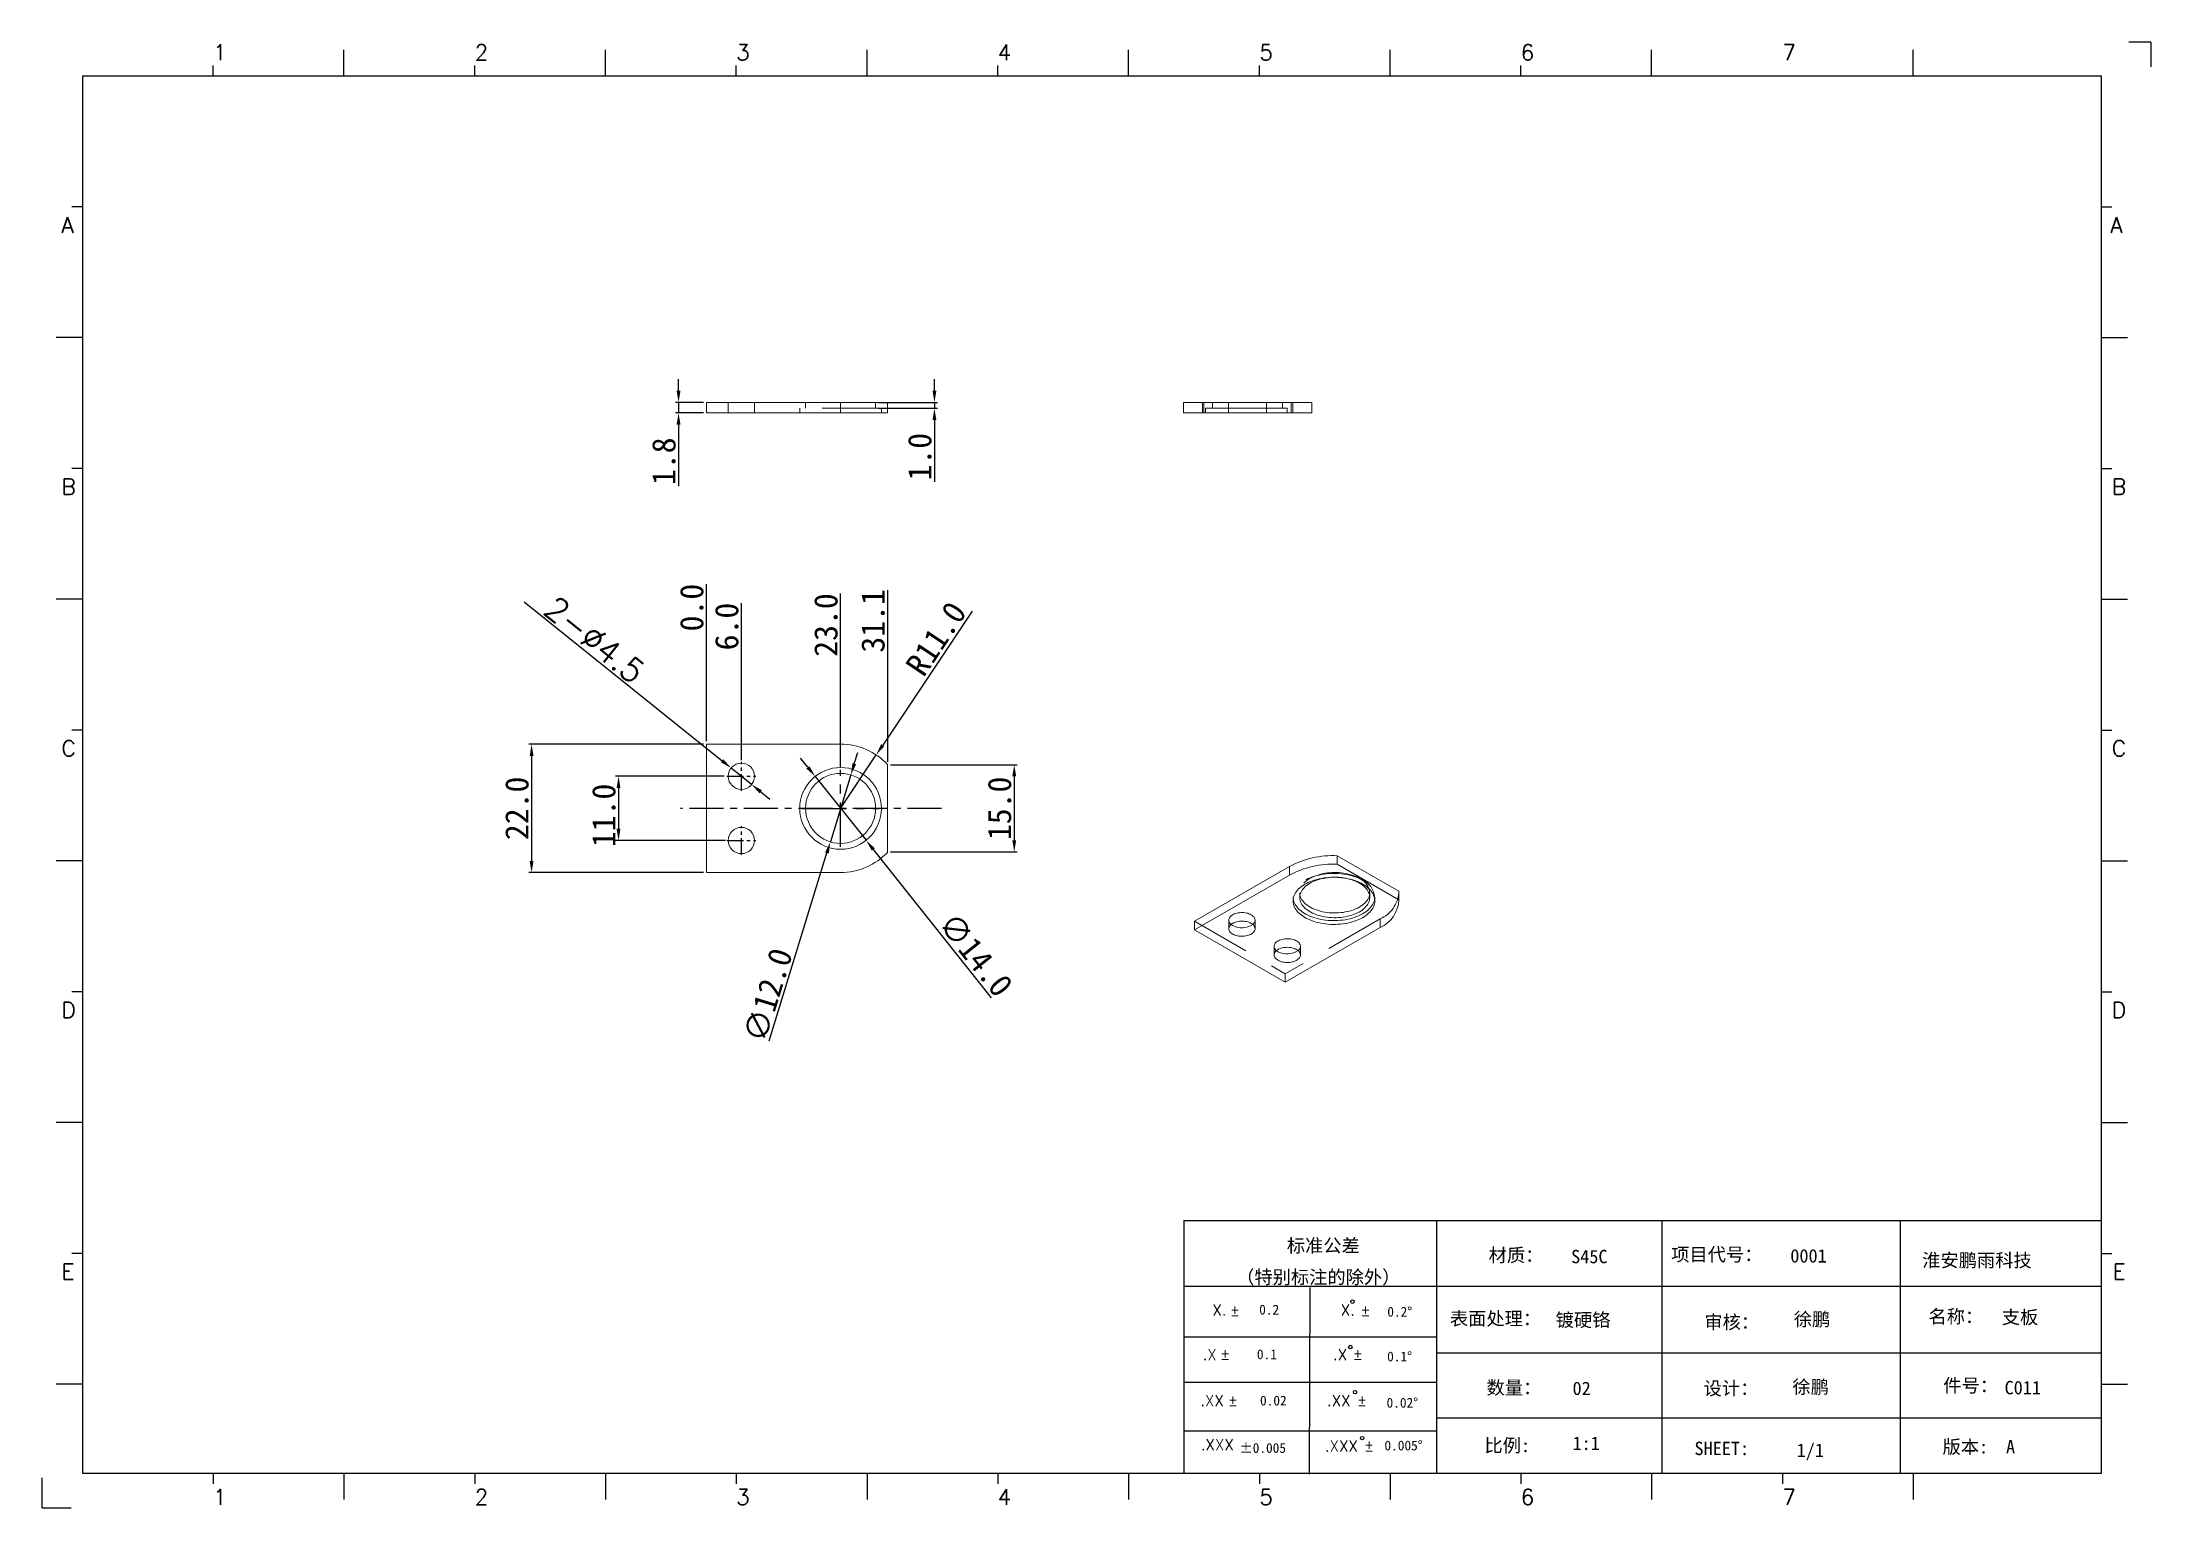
# Model space of a CAD drawing. Extents: x 83 to 30050, y -7164 to 695.
# Drawn here: x 9193 to 9554.4, y -1682.8 to -1431.7 of the extents above; entities that cross this region are included whole.
import ezdxf
from ezdxf.enums import TextEntityAlignment as Align

# ---------------------------------------------------------------- set-up
doc = ezdxf.new("R2010")
doc.units = 0
doc.header["$LTSCALE"] = 8
doc.header["$MEASUREMENT"] = 0
doc.header["$PDSIZE"] = 5
doc.linetypes.add('CENTER', pattern=[2, 1.25, -0.25, 0.25, -0.25])
doc.linetypes.add('HIDDEN', pattern=[1.905, 1.27, -0.635])
doc.layers.get('0').update_dxf_attribs({"linetype": 'CONTINUOUS'})
doc.layers.get('Defpoints').update_dxf_attribs({"linetype": 'CONTINUOUS'})
doc.layers.add('41', color=3, linetype='CONTINUOUS')
doc.layers.add('dim', color=82, linetype='CONTINUOUS', lineweight=9)
doc.styles.add('SIMPLEX', font='SIMPLEX')
doc.styles.get("Standard").update_dxf_attribs({"font": '', "height": 4})
doc.styles.get('Standard').set_extended_font_data('SimSun')
doc.dimstyles.new('ISO-25', dxfattribs={"dimtxt": 6, "dimasz": 2.5, "dimexe": 1.25, "dimexo": 0.625, "dimtad": 1, "dimdec": 1, "dimzin": 1, "dimdsep": 46, "dimtxsty": 'Standard', "dimcen": 2.5, "dimadec": 0, "dimazin": 0, "dimtm": 1e-09, "dimtfac": 1, "dimtdec": 1, "dimtmove": 0, "dimatfit": 3, "dimfxl": 1, "dimtolj": 1, "dimtzin": 0, "dimarcsym": 0})

msp = doc.modelspace()

# ---------------------------------------------------------------- blocks, each defined once
blk = doc.blocks.new('A$C0BB32EA6')
at = {"layer": '41'}
for p, q in [((90.21, 427.84), (90.21, 435.66)), ((168.4, 427.84), (168.4, 435.66)), ((168.4, 427.84), (168.4, 435.66)), ((168.4, 427.84), (168.4, 435.66)), ((246.58, 427.84), (246.58, 435.66)), ((246.58, 427.84), (246.58, 435.66)), ((324.77, 427.84), (324.77, 435.66)), ((402.96, 427.84), (402.96, 435.66)), ((481.15, 427.84), (481.15, 435.66)), ((559.34, 427.84), (559.34, 435.66)), ((51.11, 427.84), (51.11, 430.97)), ((129.3, 427.84), (129.3, 430.97)), ((129.3, 427.84), (129.3, 430.97)), ((129.3, 427.84), (129.3, 430.97)), ((207.49, 427.84), (207.49, 430.97)), ((207.49, 427.84), (207.49, 430.97)), ((285.68, 427.84), (285.68, 430.97)), ((363.87, 427.84), (363.87, 430.97)), ((442.06, 427.84), (442.06, 430.97)), ((615.63, 427.84), (12.02, 427.84)), ((12.02, 427.84), (12.02, 10.32)), ((615.63, 10.32), (615.63, 427.84)), ((12.02, 388.75), (8.89, 388.75)), ((615.63, 388.75), (618.76, 388.75)), ((12.02, 349.66), (4.2, 349.66)), ((615.63, 349.66), (623.45, 349.66)), ((12.02, 310.56), (8.89, 310.56)), ((615.63, 310.56), (618.76, 310.56)), ((12.02, 271.47), (4.2, 271.47)), ((615.63, 271.47), (623.45, 271.47)), ((12.02, 232.37), (8.89, 232.37)), ((615.63, 232.37), (618.76, 232.37)), ((12.02, 193.28), (4.2, 193.28)), ((615.63, 193.28), (623.45, 193.28)), ((12.02, 154.18), (8.89, 154.18)), ((615.63, 154.18), (618.76, 154.18)), ((12.02, 115.09), (4.2, 115.09)), ((615.63, 115.09), (623.45, 115.09)), ((341.34, 85.85), (615.63, 85.85)), ((341.34, 85.85), (341.34, 10.32)), ((416.87, 85.85), (416.87, 10.32)), ((484.16, 85.85), (484.16, 10.32)), ((555.4, 85.7), (555.4, 10.17)), ((12.02, 76), (8.89, 76)), ((615.63, 76), (618.76, 76)), ((615.63, 66.14), (341.34, 66.14)), ((378.86, 10.02), (379.1, 65.84)), ((341.34, 51.12), (416.87, 51.12)), ((615.63, 46.17), (416.87, 46.17)), ((12.02, 36.9), (4.2, 36.9)), ((341.34, 37.5), (401.12, 37.5)), ((341.34, 37.5), (416.87, 37.5)), ((615.63, 36.9), (623.45, 36.9)), ((615.63, 26.74), (416.87, 26.74)), ((341.34, 23.05), (401.87, 23.05)), ((341.34, 23.05), (401.87, 23.05)), ((341.34, 23.05), (401.87, 23.05)), ((341.34, 23.05), (401.87, 23.05)), ((341.34, 23.05), (401.87, 23.05)), ((341.34, 23.05), (416.87, 23.05)), ((12.02, 10.32), (615.63, 10.32)), ((51.11, 10.32), (51.11, 7.19)), ((90.21, 10.32), (90.21, 2.5)), ((129.3, 10.32), (129.3, 7.19)), ((168.4, 10.32), (168.4, 2.5)), ((207.49, 10.32), (207.49, 7.19)), ((246.58, 10.32), (246.58, 2.5)), ((285.68, 10.32), (285.68, 7.19)), ((324.77, 10.32), (324.77, 2.5)), ((326.34, 10.32), (401.87, 10.32)), ((363.87, 10.32), (363.87, 7.19)), ((402.96, 10.32), (402.96, 2.5)), ((442.06, 10.32), (442.06, 7.19)), ((481.15, 10.32), (481.15, 2.5)), ((520.24, 10.32), (520.24, 7.19)), ((559.34, 10.32), (559.34, 2.5))]:
    blk.add_line(p, q, dxfattribs=at)
at = {"layer": '41', "linetype": 'Continuous'}
for p, q in [((630.37, 437.94), (623.79, 437.94)), ((630.37, 437.94), (630.37, 430.59)), ((0, 0), (0, 8.98)), ((0, 0), (8.64, 0))]:
    blk.add_line(p, q, dxfattribs=at)
at = {"layer": '41'}
for centre in [(391.73, 61.61), (391.07, 48.04), (392.49, 34.54), (394.6, 20.83)]:
    blk.add_circle(centre, 0.516, dxfattribs=at)
at = {"layer": '41', "style": 'SIMPLEX'}
for s, height, p in [('1', 4.69, (51.11, 432.54)), ('2', 4.69, (129.3, 432.54)), ('3', 4.69, (207.49, 432.54)), ('4', 4.69, (285.68, 432.54)), ('5', 4.69, (363.87, 432.54)), ('6', 4.69, (442.06, 432.54)), ('7', 4.69, (520.24, 432.54)), ('A', 4.75, (5.76, 380.93)), ('A', 4.75, (618.27, 380.93)), ('B', 4.75, (5.76, 302.74)), ('B', 4.75, (618.72, 302.74)), ('C', 4.75, (5.76, 224.55)), ('C', 4.75, (618.72, 224.55)), ('D', 4.75, (5.76, 146.37)), ('D', 4.75, (618.72, 146.37)), ('E', 4.75, (5.76, 68.18)), ('E', 4.75, (618.95, 68.18)), ('X.', 3.284, (349.84, 57.49)), ('%%p', 3.284, (355.04, 57.36)), ('X.', 3.284, (388.21, 57.49)), ('%%p', 3.284, (394.07, 57.36)), ('.X', 3.284, (346.89, 44.16)), ('%%p', 3.284, (352.09, 44.33)), ('.X', 3.284, (385.9, 44.16)), ('%%p', 3.284, (391.76, 44.33)), ('.XX', 3.284, (346.2, 30.42)), ('%%p', 3.284, (354.44, 30.46)), ('.XX', 3.284, (384.11, 30.42)), ('%%p', 3.284, (393.01, 30.46)), ('.XXX', 3.284, (383.48, 16.83)), ('%%p', 3.284, (395.11, 16.95)), ('1', 4.69, (51.11, 0.87)), ('2', 4.69, (129.3, 0.87)), ('3', 4.69, (207.49, 0.87)), ('4', 4.69, (285.68, 0.87)), ('5', 4.69, (363.87, 0.87)), ('6', 4.69, (442.06, 0.87)), ('7', 4.69, (520.24, 0.87))]:
    blk.add_text(s, height=height, dxfattribs=at).set_placement(p)
at = {"layer": '41', "linetype": 'Continuous'}
for s, p in [('标准公差', (372.08, 76.36)), ('材质：', (432.42, 73.5)), ('项目代号：', (486.99, 73.71)), ('淮安鹏雨科技', (562.04, 71.96)), ('（特别标注的除外）', (356.94, 66.94)), ('表面处理：', (420.83, 54.55)), ('审核：', (496.9, 53.5)), ('名称：', (563.9, 55.18)), ('数量：', (431.79, 33.91)), ('设计：', (496.69, 33.7)), ('件号：', (568.32, 34.55)), ('比例:', (431.16, 16.65)), ('SHEET:', (493.95, 15.75)), ('1/1', (524.5, 15.18)), ('版本:', (568.11, 16.23))]:
    blk.add_text(s, height=4, dxfattribs=at).set_placement(p)
at = {"layer": '41'}
for s, p in [('0.2', (363.82, 57.75)), ('0.2%%D', (402.12, 57.11)), ('0.1', (363.14, 44.41)), ('0.1%%D', (402.07, 43.76)), ('0.02', (364.07, 30.58)), ('0.02%%D', (401.9, 29.93)), ('0.005%%D', (401.27, 17.16))]:
    blk.add_text(s, height=2.929, dxfattribs=at).set_placement(p)
at = {"layer": '41', "style": 'SIMPLEX'}
blk.add_text('.XXX', height=3.284, dxfattribs=at).set_placement((351.31, 18.87), align=Align.MIDDLE_CENTER)
at = {"layer": '41'}
blk.add_text('%%P0.005', height=2.929, dxfattribs=at).set_placement((364.87, 17.89), align=Align.MIDDLE_CENTER)
at = {"layer": '41', "linetype": 'Continuous'}
for tag, p in [('材质', (457.07, 73.08)), ('代号', (522.6, 73.29)), ('表面处理', (452.44, 54.13)), ('审核', (523.65, 54.34)), ('名称', (585.81, 54.97)), ('数量', (457.5, 33.7)), ('设计', (523.23, 34.13)), ('件号', (586.65, 33.91)), ('比例', (457.5, 17.28)), ('版本', (587.08, 16.23))]:
    blk.add_attdef(tag, p, '', height=4, dxfattribs=at)
blk = doc.blocks.new('*D411')
at = {"layer": 'Defpoints', "color": 0}
for p in [(9310.37, -1557.49), (9291.79, -1568.49), (9310.6, -1568.49)]:
    blk.add_point(p, dxfattribs=at)
at = {"layer": 'dim', "color": 0, "lineweight": -2}
for p, q in [((9309.88, -1557.49), (9291.29, -1557.49)), ((9291.79, -1559.49), (9291.79, -1566.49)), ((9310.1, -1568.49), (9291.29, -1568.49))]:
    blk.add_line(p, q, dxfattribs=at)
at = {"layer": 'dim', "color": 0}
for points in [[(9291.46, -1559.49), (9292.12, -1559.49), (9291.79, -1557.49)], [(9291.46, -1566.49), (9292.12, -1566.49), (9291.79, -1568.49)]]:
    blk.add_solid(points, dxfattribs=at)
at = {"layer": 'dim', "color": 0, "insert": (9289.29, -1564.2), "char_height": 4, "attachment_point": 5, "rotation": 90}
blk.add_mtext('\\A1;11.0', dxfattribs=at)
blk = doc.blocks.new('*D412')
at = {"layer": 'Defpoints', "color": 0}
for p in [(9306.85, -1551.99), (9276.89, -1573.99), (9306.85, -1573.99)]:
    blk.add_point(p, dxfattribs=at)
at = {"layer": 'dim', "color": 0, "lineweight": -2}
for p, q in [((9306.35, -1551.99), (9276.39, -1551.99)), ((9276.89, -1553.99), (9276.89, -1571.99)), ((9306.35, -1573.99), (9276.39, -1573.99))]:
    blk.add_line(p, q, dxfattribs=at)
at = {"layer": 'dim', "color": 0}
for points in [[(9276.56, -1553.99), (9277.22, -1553.99), (9276.89, -1551.99)], [(9276.56, -1571.99), (9277.22, -1571.99), (9276.89, -1573.99)]]:
    blk.add_solid(points, dxfattribs=at)
at = {"layer": 'dim', "color": 0, "insert": (9274.39, -1562.99), "char_height": 4, "attachment_point": 5, "rotation": 90}
blk.add_mtext('\\A1;22.0', dxfattribs=at)
blk = doc.blocks.new('*D413')
at = {"layer": 'Defpoints', "color": 0}
for p in [(9337.92, -1555.51), (9337.92, -1570.46), (9359.61, -1570.46)]:
    blk.add_point(p, dxfattribs=at)
at = {"layer": 'dim', "color": 0, "lineweight": -2}
for p, q in [((9338.42, -1555.51), (9360.11, -1555.51)), ((9359.61, -1557.51), (9359.61, -1568.46)), ((9338.42, -1570.46), (9360.11, -1570.46))]:
    blk.add_line(p, q, dxfattribs=at)
at = {"layer": 'dim', "color": 0}
for points in [[(9359.28, -1557.51), (9359.94, -1557.51), (9359.61, -1555.51)], [(9359.28, -1568.46), (9359.94, -1568.46), (9359.61, -1570.46)]]:
    blk.add_solid(points, dxfattribs=at)
at = {"layer": 'dim', "color": 0, "insert": (9357.11, -1562.99), "char_height": 4, "attachment_point": 5, "rotation": 90}
blk.add_mtext('\\A1;15.0', dxfattribs=at)
blk = doc.blocks.new('*D414')
at = {"layer": 'Defpoints', "color": 0}
for p in [(9306.85, -1533.08), (9306.85, -1551.99), (9306.85, -1551.99)]:
    blk.add_point(p, dxfattribs=at)
at = {"layer": 'dim', "color": 0, "lineweight": -2}
blk.add_line((9306.85, -1551.49), (9306.85, -1524.6), dxfattribs=at)
at = {"layer": 'dim', "color": 0, "insert": (9304.35, -1528.59), "char_height": 4, "attachment_point": 5, "rotation": 90}
blk.add_mtext('\\A1;0.0', dxfattribs=at)
blk = doc.blocks.new('*D415')
at = {"layer": 'Defpoints', "color": 0}
for p in [(9312.85, -1536.33), (9306.85, -1551.99), (9312.85, -1555.24)]:
    blk.add_point(p, dxfattribs=at)
at = {"layer": 'dim', "color": 0, "lineweight": -2}
blk.add_line((9312.85, -1554.74), (9312.85, -1527.85), dxfattribs=at)
at = {"layer": 'dim', "color": 0, "insert": (9310.35, -1531.84), "char_height": 4, "attachment_point": 5, "rotation": 90}
blk.add_mtext('\\A1;6.0', dxfattribs=at)
blk = doc.blocks.new('*D416')
at = {"layer": 'Defpoints', "color": 0}
for p in [(9329.85, -1537.48), (9306.85, -1551.99), (9329.85, -1556.39)]:
    blk.add_point(p, dxfattribs=at)
at = {"layer": 'dim', "color": 0, "lineweight": -2}
blk.add_line((9329.85, -1555.89), (9329.85, -1526.18), dxfattribs=at)
at = {"layer": 'dim', "color": 0, "insert": (9327.35, -1531.58), "char_height": 4, "attachment_point": 5, "rotation": 90}
blk.add_mtext('\\A1;23.0', dxfattribs=at)
blk = doc.blocks.new('*D417')
at = {"layer": 'Defpoints', "color": 0}
for p in [(9337.92, -1536.6), (9306.85, -1551.99), (9337.92, -1555.51)]:
    blk.add_point(p, dxfattribs=at)
at = {"layer": 'dim', "color": 0, "lineweight": -2}
blk.add_line((9337.92, -1555.01), (9337.92, -1525.63), dxfattribs=at)
at = {"layer": 'dim', "color": 0, "insert": (9335.42, -1530.87), "char_height": 4, "attachment_point": 5, "rotation": 90}
blk.add_mtext('\\A1;31.1', dxfattribs=at)
blk = doc.blocks.new('*D418')
at = {"layer": 'Defpoints', "color": 0}
for p in [(9335.95, -1553.83), (9329.85, -1562.99)]:
    blk.add_point(p, dxfattribs=at)
at = {"layer": 'dim', "color": 0, "lineweight": -2}
for p, q in [((9352.4, -1529.18), (9337.06, -1552.17)), ((9329.85, -1562.99), (9335.95, -1553.83))]:
    blk.add_line(p, q, dxfattribs=at)
at = {"layer": 'dim', "color": 0}
blk.add_solid([(9336.79, -1551.99), (9337.34, -1552.35), (9335.95, -1553.83)], dxfattribs=at)
at = {"layer": 'dim', "color": 0, "insert": (9346.22, -1533.93), "char_height": 4, "attachment_point": 5, "rotation": 56.3016}
blk.add_mtext('\\A1;R11.0', dxfattribs=at)
blk = doc.blocks.new('*D419')
at = {"layer": 'Defpoints', "color": 0}
for p in [(9302.08, -1495.24), (9306.85, -1493.44), (9306.85, -1495.24)]:
    blk.add_point(p, dxfattribs=at)
at = {"layer": 'dim', "color": 0, "lineweight": -2}
for p, q in [((9302.08, -1491.44), (9302.08, -1489.44)), ((9306.35, -1493.44), (9301.58, -1493.44)), ((9306.35, -1495.24), (9301.58, -1495.24)), ((9302.08, -1493.44), (9302.08, -1495.24)), ((9302.08, -1497.24), (9302.08, -1507.8))]:
    blk.add_line(p, q, dxfattribs=at)
at = {"layer": 'dim', "color": 0}
for points in [[(9301.74, -1491.44), (9302.41, -1491.44), (9302.08, -1493.44)], [(9301.74, -1497.24), (9302.41, -1497.24), (9302.08, -1495.24)]]:
    blk.add_solid(points, dxfattribs=at)
at = {"layer": 'dim', "color": 0, "insert": (9299.58, -1503.52), "char_height": 4, "attachment_point": 5, "rotation": 90}
blk.add_mtext('\\A1;1.8', dxfattribs=at)
blk = doc.blocks.new('*D420')
at = {"layer": 'Defpoints', "color": 0}
for p in [(9335.85, -1493.44), (9335.85, -1494.44), (9345.93, -1494.44)]:
    blk.add_point(p, dxfattribs=at)
at = {"layer": 'dim', "color": 0, "lineweight": -2}
for p, q in [((9345.93, -1491.44), (9345.93, -1489.44)), ((9336.35, -1493.44), (9346.43, -1493.44)), ((9336.35, -1494.44), (9346.43, -1494.44)), ((9345.93, -1493.44), (9345.93, -1494.44)), ((9345.93, -1496.44), (9345.93, -1507.04))]:
    blk.add_line(p, q, dxfattribs=at)
at = {"layer": 'dim', "color": 0}
for points in [[(9345.6, -1491.44), (9346.26, -1491.44), (9345.93, -1493.44)], [(9345.6, -1496.44), (9346.26, -1496.44), (9345.93, -1494.44)]]:
    blk.add_solid(points, dxfattribs=at)
at = {"layer": 'dim', "color": 0, "insert": (9343.43, -1502.74), "char_height": 4, "attachment_point": 5, "rotation": 90}
blk.add_mtext('\\A1;1.0', dxfattribs=at)
blk = doc.blocks.new('*D421')
at = {"layer": 'Defpoints', "color": 0}
for p in [(9311.1, -1556.08), (9314.6, -1558.89)]:
    blk.add_point(p, dxfattribs=at)
at = {"layer": 'dim', "color": 0, "lineweight": -2}
for p, q in [((9275.62, -1527.61), (9309.54, -1554.83)), ((9314.6, -1558.89), (9311.1, -1556.08)), ((9316.16, -1560.15), (9317.72, -1561.4))]:
    blk.add_line(p, q, dxfattribs=at)
at = {"layer": 'dim', "color": 0}
for points in [[(9309.74, -1554.57), (9309.33, -1555.09), (9311.1, -1556.08)], [(9316.37, -1559.89), (9315.96, -1560.41), (9314.6, -1558.89)]]:
    blk.add_solid(points, dxfattribs=at)
at = {"layer": 'dim', "color": 0, "insert": (9286.31, -1532.99), "char_height": 4, "attachment_point": 5, "rotation": 321.256}
blk.add_mtext('\\A1;{\\Ftxt,bigfont|c134; 2-∅4.5}', dxfattribs=at)
blk = doc.blocks.new('*D422')
at = {"layer": 'Defpoints', "color": 0}
for p in [(9325.49, -1557.51), (9334.21, -1568.46)]:
    blk.add_point(p, dxfattribs=at)
at = {"layer": 'dim', "color": 0, "lineweight": -2}
for p, q in [((9324.24, -1555.95), (9322.99, -1554.38)), ((9325.49, -1557.51), (9334.21, -1568.46)), ((9355.7, -1595.43), (9335.46, -1570.02))]:
    blk.add_line(p, q, dxfattribs=at)
at = {"layer": 'dim', "color": 0}
for points in [[(9324.5, -1555.74), (9323.98, -1556.16), (9325.49, -1557.51)], [(9335.72, -1569.82), (9335.2, -1570.23), (9334.21, -1568.46)]]:
    blk.add_solid(points, dxfattribs=at)
at = {"layer": 'dim', "color": 0, "insert": (9353.02, -1588.05), "char_height": 4, "attachment_point": 5, "rotation": 308.5533}
blk.add_mtext('\\A1;∅14.0', dxfattribs=at)
blk = doc.blocks.new('*D423')
at = {"layer": 'Defpoints', "color": 0}
for p in [(9331.61, -1557.25), (9328.09, -1568.72)]:
    blk.add_point(p, dxfattribs=at)
at = {"layer": 'dim', "color": 0, "lineweight": -2}
for p, q in [((9332.2, -1555.34), (9332.79, -1553.43)), ((9331.61, -1557.25), (9328.09, -1568.72)), ((9317.61, -1602.83), (9327.5, -1570.63))]:
    blk.add_line(p, q, dxfattribs=at)
at = {"layer": 'dim', "color": 0}
for points in [[(9331.88, -1555.24), (9332.52, -1555.44), (9331.61, -1557.25)], [(9327.18, -1570.54), (9327.82, -1570.73), (9328.09, -1568.72)]]:
    blk.add_solid(points, dxfattribs=at)
at = {"layer": 'dim', "color": 0, "insert": (9317.41, -1594.98), "char_height": 4, "attachment_point": 5, "rotation": 72.9284}
blk.add_mtext('\\A1;∅12.0', dxfattribs=at)

# ---------------------------------------------------------------- dimensions: what is measured, and where the dimension line sits
at = {"layer": 'dim'}
for base, p1, p2, picture, middle in [((9302.076, -1495.24), (9306.85, -1493.44), (9306.85, -1495.24), '*D419', (9299.576, -1503.518)), ((9345.93, -1494.44), (9335.85, -1493.44), (9335.85, -1494.44), '*D420', (9343.43, -1502.74)), ((9276.889, -1573.986), (9306.85, -1551.986), (9306.85, -1573.986), '*D412', (9274.389, -1562.986)), ((9359.61, -1570.464), (9337.916, -1555.507), (9337.916, -1570.464), '*D413', (9357.11, -1562.986))]:
    dim = msp.add_linear_dim(base=base, p1=p1, p2=p2, angle=90, dimstyle='ISO-25', override={"dimtxt": 2.5, "dimasz": 2, "dimexe": 0.49975, "dimexo": 0.49975, "dimgap": 0.49975}, dxfattribs=at)
    dim.commit()
    dim.dimension.update_dxf_attribs({"geometry": picture, "text_midpoint": middle})
dim = msp.add_diameter_dim_2p(p1=(9314.605, -1558.894), p2=(9311.095, -1556.077), text='{\\Ftxt,bigfont|c134; 2-<>}', dimstyle='ISO-25', override={"dimtxt": 2.5, "dimasz": 2, "dimexe": 0.49975, "dimexo": 0.49975, "dimgap": 0.49975}, dxfattribs=at)
dim.commit()
dim.dimension.update_dxf_attribs({"geometry": '*D421', "text_midpoint": (9284.747, -1534.936), "dimtype": 163})
for feature_location, offset, origin, picture, middle in [((9306.849926391, -1551.985577142), (0, 18.905932313), (9306.849926391, -1551.985577142), '*D414', (9304.350176391, -1528.59100594)), ((9337.916, -1555.507), (0, 18.906), (9306.85, -1551.986), '*D417', (9335.417, -1530.868)), ((9329.85, -1556.386), (0, 18.906), (9306.85, -1551.986), '*D416', (9327.35, -1531.58)), ((9312.85, -1555.236), (0, 18.906), (9306.85, -1551.986), '*D415', (9310.35, -1531.841))]:
    dim = msp.add_ordinate_dim(feature_location=feature_location, offset=offset, dtype=1, origin=origin, dimstyle='ISO-25', override={"dimtxt": 2.5, "dimasz": 2, "dimexe": 0.49975, "dimexo": 0.49975, "dimgap": 0.49975}, dxfattribs=at)
    dim.commit()
    dim.dimension.update_dxf_attribs({"geometry": picture, "text_midpoint": middle})
dim = msp.add_radius_dim(center=(9329.85, -1562.986), mpoint=(9335.953, -1553.834), dimstyle='ISO-25', override={"dimtxt": 2.5, "dimasz": 2, "dimexe": 0.49975, "dimexo": 0.49975, "dimgap": 0.49975}, dxfattribs=at)
dim.commit()
dim.dimension.update_dxf_attribs({"geometry": '*D418', "text_midpoint": (9348.304, -1535.313), "dimtype": 164})
for p1, p2, picture, middle in [((9331.611, -1557.25), (9328.089, -1568.721), '*D423', (9319.798, -1595.718)), ((9325.487, -1557.511), (9334.213, -1568.46), '*D422', (9351.067, -1589.608))]:
    dim = msp.add_diameter_dim_2p(p1=p1, p2=p2, dimstyle='ISO-25', override={"dimtxt": 2.5, "dimasz": 2, "dimexe": 0.49975, "dimexo": 0.49975, "dimgap": 0.49975}, dxfattribs=at)
    dim.commit()
    dim.dimension.update_dxf_attribs({"geometry": picture, "text_midpoint": middle, "dimtype": 163})
dim = msp.add_linear_dim(base=(9291.79, -1568.486), p1=(9310.375, -1557.486), p2=(9310.6, -1568.486), angle=90, dimstyle='ISO-25', override={"dimtxt": 2.5, "dimasz": 2, "dimexe": 0.49975, "dimexo": 0.49975, "dimgap": 0.49975}, dxfattribs=at)
dim.commit()
dim.dimension.update_dxf_attribs({"geometry": '*D411', "text_midpoint": (9291.79, -1564.202), "dimtype": 160})

# ---------------------------------------------------------------- linework, layer by layer
at = {"color": 7, "linetype": 'Continuous', "lineweight": 15}
for p, q in [((9306.85, -1495.24), (9306.85, -1493.44)), ((9306.85, -1493.44), (9329.85, -1493.44)), ((9329.85, -1495.24), (9306.85, -1495.24)), ((9329.85, -1493.44), (9329.85, -1495.24)), ((9337.916, -1493.44), (9329.85, -1493.44)), ((9337.916, -1495.24), (9329.85, -1495.24)), ((9337.916, -1495.24), (9337.916, -1493.44)), ((9388.609, -1493.44), (9388.609, -1495.24)), ((9392.13, -1493.44), (9388.609, -1493.44)), ((9392.13, -1495.24), (9388.609, -1495.24)), ((9392.13, -1495.24), (9392.13, -1493.44)), ((9392.13, -1493.44), (9407.088, -1493.44)), ((9392.13, -1495.24), (9407.088, -1495.24)), ((9407.088, -1493.44), (9407.088, -1495.24)), ((9410.609, -1493.44), (9407.088, -1493.44)), ((9410.609, -1495.24), (9407.088, -1495.24)), ((9410.609, -1493.44), (9410.609, -1495.24)), ((9306.85, -1573.986), (9306.85, -1551.986)), ((9329.85, -1551.986), (9306.85, -1551.986)), ((9337.916, -1555.507), (9337.916, -1570.464)), ((9414.957, -1572.561), (9414.957, -1571.091)), ((9414.957, -1571.091), (9425.534, -1577.197)), ((9306.85, -1573.986), (9329.85, -1573.986)), ((9390.5, -1582.335), (9406.764, -1572.946)), ((9406.764, -1574.416), (9390.5, -1583.805)), ((9406.764, -1572.946), (9406.764, -1574.416)), ((9414.957, -1572.561), (9425.534, -1578.666)), ((9425.534, -1577.197), (9425.534, -1578.666)), ((9425.542, -1577.437), (9425.534, -1577.197)), ((9425.542, -1578.906), (9425.542, -1577.437)), ((9390.5, -1583.805), (9390.5, -1582.335)), ((9406.057, -1592.785), (9390.5, -1583.805)), ((9406.057, -1592.785), (9422.32, -1583.397))]:
    msp.add_line(p, q, dxfattribs=at)
at = {"color": 7, "linetype": 'HIDDEN', "lineweight": 0}
for p, q in [((9310.6, -1493.44), (9310.6, -1495.24)), ((9315.1, -1495.24), (9315.1, -1493.44)), ((9336.85, -1494.44), (9322.85, -1494.44)), ((9322.85, -1494.44), (9322.85, -1495.24)), ((9323.85, -1493.44), (9323.85, -1494.44)), ((9329.85, -1493.44), (9329.85, -1495.24)), ((9335.85, -1494.44), (9335.85, -1493.44)), ((9336.85, -1495.24), (9336.85, -1494.44)), ((9391.859, -1493.44), (9391.859, -1495.24)), ((9399.414, -1494.44), (9392.414, -1494.44)), ((9392.414, -1494.44), (9392.414, -1495.24)), ((9393.609, -1493.44), (9393.609, -1494.44)), ((9396.359, -1495.24), (9396.359, -1493.44)), ((9406.414, -1494.44), (9399.414, -1494.44)), ((9402.859, -1493.44), (9402.859, -1495.24)), ((9405.609, -1494.44), (9405.609, -1493.44)), ((9406.414, -1495.24), (9406.414, -1494.44)), ((9407.359, -1495.24), (9407.359, -1493.44)), ((9407.404, -1578.174), (9407.404, -1578.827)), ((9408.542, -1577.437), (9408.542, -1578.253)), ((9420.542, -1578.253), (9420.542, -1577.437)), ((9421.404, -1578.827), (9421.404, -1578.174)), ((9390.5, -1582.335), (9406.057, -1591.316)), ((9396.382, -1582.131), (9396.382, -1583.601)), ((9400.882, -1583.601), (9400.882, -1582.131)), ((9422.32, -1581.927), (9406.057, -1591.316)), ((9422.32, -1581.927), (9422.32, -1583.397)), ((9404.16, -1586.621), (9404.16, -1588.091)), ((9408.66, -1588.091), (9408.66, -1586.621)), ((9406.057, -1591.316), (9406.057, -1592.785))]:
    msp.add_line(p, q, dxfattribs=at)
at = {"color": 1, "linetype": 'CENTER', "ltscale": 0.28575}
for p, q in [((9310.375, -1557.486), (9315.325, -1557.486)), ((9312.85, -1559.961), (9312.85, -1555.011)), ((9312.85, -1570.961), (9312.85, -1566.011)), ((9310.375, -1568.486), (9315.325, -1568.486))]:
    msp.add_line(p, q, dxfattribs=at)
at = {"color": 1, "linetype": 'CENTER', "ltscale": 0.762}
for p, q in [((9329.85, -1569.586), (9329.85, -1556.386)), ((9323.25, -1562.986), (9336.45, -1562.986))]:
    msp.add_line(p, q, dxfattribs=at)
at = {"color": 1, "linetype": 'CENTER', "ltscale": 0.5842}
msp.add_line((9347.161, -1562.986), (9302.405, -1562.986), dxfattribs=at)
at = {"color": 7, "linetype": 'HIDDEN', "lineweight": 0, "flags": 128}
for points in [[(9419.354, -1575.316), (9419.043, -1575.147), (9418.715, -1574.99), (9418.37, -1574.844), (9418.011, -1574.71), (9417.639, -1574.59), (9417.254, -1574.483), (9416.859, -1574.389), (9416.455, -1574.31), (9416.043, -1574.245), (9415.625, -1574.194), (9415.203, -1574.159), (9414.777, -1574.138), (9414.351, -1574.133), (9413.924, -1574.142), (9413.499, -1574.166), (9413.078, -1574.206), (9412.661, -1574.26), (9412.251, -1574.328), (9411.849, -1574.411), (9411.456, -1574.508), (9411.075, -1574.619), (9410.706, -1574.743), (9410.35, -1574.879), (9410.01, -1575.028), (9409.686, -1575.188), (9409.379, -1575.36), (9409.092, -1575.542), (9408.824, -1575.734), (9408.576, -1575.935), (9408.351, -1576.144), (9408.148, -1576.361), (9407.968, -1576.584), (9407.812, -1576.814), (9407.681, -1577.048), (9407.574, -1577.287), (9407.494, -1577.529), (9407.438, -1577.774), (9407.409, -1578.019), (9407.406, -1578.266), (9407.427, -1578.5)], [(9418.785, -1574.987), (9418.495, -1574.831), (9418.188, -1574.686), (9417.865, -1574.553), (9417.528, -1574.432), (9417.177, -1574.325), (9416.815, -1574.231), (9416.443, -1574.151), (9416.063, -1574.086), (9415.676, -1574.035), (9415.284, -1573.999), (9414.889, -1573.979), (9414.492, -1573.973), (9414.096, -1573.982), (9413.701, -1574.007), (9413.311, -1574.047), (9412.925, -1574.101), (9412.547, -1574.17), (9412.177, -1574.253), (9411.818, -1574.35), (9411.471, -1574.461), (9411.137, -1574.585), (9410.818, -1574.721), (9410.515, -1574.869), (9410.23, -1575.028), (9409.963, -1575.198), (9409.717, -1575.378), (9409.492, -1575.566), (9409.289, -1575.763), (9409.109, -1575.967), (9408.952, -1576.177), (9408.82, -1576.393), (9408.714, -1576.614), (9408.632, -1576.838), (9408.577, -1577.065), (9408.547, -1577.293), (9408.544, -1577.522), (9408.567, -1577.751), (9408.584, -1577.845)], [(9396.777, -1582.866), (9396.736, -1582.83), (9396.616, -1582.708), (9396.52, -1582.579), (9396.449, -1582.444), (9396.403, -1582.306), (9396.383, -1582.166), (9396.389, -1582.026), (9396.422, -1581.886), (9396.481, -1581.75), (9396.565, -1581.618), (9396.673, -1581.492), (9396.805, -1581.373), (9396.957, -1581.264), (9397.129, -1581.164), (9397.319, -1581.076), (9397.525, -1581), (9397.743, -1580.938), (9397.972, -1580.889), (9398.208, -1580.855), (9398.449, -1580.836), (9398.693, -1580.833), (9398.936, -1580.844), (9399.175, -1580.87), (9399.408, -1580.912), (9399.632, -1580.967), (9399.844, -1581.036), (9400.042, -1581.119), (9400.223, -1581.212), (9400.386, -1581.317), (9400.528, -1581.431), (9400.648, -1581.554), (9400.744, -1581.683), (9400.815, -1581.817), (9400.861, -1581.956), (9400.881, -1582.096), (9400.875, -1582.236), (9400.842, -1582.376), (9400.783, -1582.512), (9400.699, -1582.644), (9400.591, -1582.77), (9400.487, -1582.866)], [(9404.555, -1587.356), (9404.514, -1587.321), (9404.394, -1587.198), (9404.298, -1587.069), (9404.227, -1586.935), (9404.181, -1586.797), (9404.161, -1586.656), (9404.168, -1586.516), (9404.2, -1586.376), (9404.259, -1586.24), (9404.343, -1586.108), (9404.452, -1585.982), (9404.583, -1585.863), (9404.735, -1585.754), (9404.908, -1585.654), (9405.098, -1585.566), (9405.303, -1585.49), (9405.521, -1585.428), (9405.75, -1585.379), (9405.986, -1585.346), (9406.228, -1585.327), (9406.471, -1585.323), (9406.714, -1585.334), (9406.953, -1585.361), (9407.186, -1585.402), (9407.41, -1585.458), (9407.622, -1585.527), (9407.82, -1585.609), (9408.001, -1585.703), (9408.164, -1585.807), (9408.306, -1585.922), (9408.426, -1586.044), (9408.522, -1586.173), (9408.594, -1586.308), (9408.64, -1586.446), (9408.659, -1586.586), (9408.653, -1586.727), (9408.62, -1586.866), (9408.561, -1587.002), (9408.477, -1587.134), (9408.369, -1587.26), (9408.265, -1587.356)]]:
    msp.add_lwpolyline(points, dxfattribs=at)
at = {"color": 7, "linetype": 'Continuous', "lineweight": 15, "flags": 128}
for points in [[(9419.354, -1575.969), (9419.043, -1575.8), (9418.715, -1575.643), (9418.37, -1575.497), (9418.011, -1575.364), (9417.639, -1575.243), (9417.254, -1575.136), (9416.859, -1575.042), (9416.455, -1574.963), (9416.043, -1574.898), (9415.625, -1574.848), (9415.203, -1574.812), (9414.777, -1574.791), (9414.351, -1574.786), (9413.924, -1574.795), (9413.499, -1574.82), (9413.078, -1574.859), (9412.661, -1574.913), (9412.251, -1574.982), (9411.849, -1575.065), (9411.456, -1575.161), (9411.075, -1575.272), (9410.706, -1575.396), (9410.35, -1575.532), (9410.01, -1575.681), (9409.686, -1575.842), (9409.379, -1576.013), (9409.092, -1576.195), (9408.824, -1576.387), (9408.576, -1576.588), (9408.351, -1576.797), (9408.148, -1577.014), (9407.968, -1577.238), (9407.812, -1577.467), (9407.681, -1577.702), (9407.574, -1577.94), (9407.494, -1578.182), (9407.438, -1578.427), (9407.409, -1578.673), (9407.406, -1578.919), (9407.429, -1579.165), (9407.477, -1579.41), (9407.552, -1579.653), (9407.652, -1579.892), (9407.777, -1580.128), (9407.927, -1580.359), (9408.101, -1580.584), (9408.298, -1580.803), (9408.518, -1581.014), (9408.76, -1581.217), (9409.023, -1581.411), (9409.306, -1581.596), (9409.607, -1581.77), (9409.927, -1581.933), (9410.264, -1582.085), (9410.615, -1582.225), (9410.981, -1582.352), (9411.36, -1582.466), (9411.75, -1582.566), (9412.15, -1582.652), (9412.558, -1582.725), (9412.973, -1582.782), (9413.393, -1582.825), (9413.818, -1582.854), (9414.244, -1582.867), (9414.671, -1582.865), (9415.097, -1582.848), (9415.52, -1582.816), (9415.939, -1582.769), (9416.353, -1582.708), (9416.759, -1582.632), (9417.157, -1582.542), (9417.544, -1582.438), (9417.919, -1582.321), (9418.282, -1582.191), (9418.63, -1582.048), (9418.962, -1581.894), (9419.278, -1581.727), (9419.575, -1581.55), (9419.853, -1581.363), (9420.111, -1581.167), (9420.347, -1580.962), (9420.562, -1580.749), (9420.753, -1580.528), (9420.921, -1580.302), (9421.065, -1580.07), (9421.184, -1579.833), (9421.277, -1579.592), (9421.345, -1579.349), (9421.388, -1579.104), (9421.404, -1578.858), (9421.394, -1578.611), (9421.358, -1578.366), (9421.297, -1578.122), (9421.209, -1577.88), (9421.097, -1577.643), (9420.959, -1577.409), (9420.797, -1577.181), (9420.612, -1576.959), (9420.403, -1576.744), (9420.172, -1576.537), (9419.919, -1576.338), (9419.646, -1576.149), (9419.354, -1575.969)], [(9414.854, -1574.794), (9414.492, -1574.79), (9414.096, -1574.799), (9413.701, -1574.824), (9413.311, -1574.863), (9412.925, -1574.917), (9412.547, -1574.986), (9412.177, -1575.07), (9411.818, -1575.167), (9411.471, -1575.278), (9411.137, -1575.401), (9410.818, -1575.537), (9410.515, -1575.685), (9410.23, -1575.845), (9409.963, -1576.015), (9409.717, -1576.194), (9409.492, -1576.383), (9409.289, -1576.579), (9409.109, -1576.784), (9408.952, -1576.994), (9408.82, -1577.21), (9408.714, -1577.431), (9408.632, -1577.655), (9408.577, -1577.882), (9408.547, -1578.11), (9408.544, -1578.339), (9408.567, -1578.568), (9408.616, -1578.795), (9408.691, -1579.02), (9408.791, -1579.241), (9408.917, -1579.459), (9409.067, -1579.671), (9409.242, -1579.876), (9409.439, -1580.075), (9409.659, -1580.266), (9409.9, -1580.448), (9410.161, -1580.62), (9410.442, -1580.782), (9410.74, -1580.933), (9411.055, -1581.072), (9411.386, -1581.199), (9411.73, -1581.313), (9412.086, -1581.413), (9412.454, -1581.5), (9412.83, -1581.573), (9413.214, -1581.631), (9413.603, -1581.674), (9413.997, -1581.703), (9414.393, -1581.716), (9414.79, -1581.714), (9415.186, -1581.697), (9415.578, -1581.665), (9415.967, -1581.618), (9416.349, -1581.556), (9416.723, -1581.48), (9417.088, -1581.39), (9417.441, -1581.286), (9417.782, -1581.168), (9418.109, -1581.038), (9418.42, -1580.896), (9418.714, -1580.743), (9418.99, -1580.578), (9419.246, -1580.403), (9419.482, -1580.219), (9419.696, -1580.026), (9419.888, -1579.826), (9420.056, -1579.618), (9420.201, -1579.405), (9420.32, -1579.186), (9420.414, -1578.964), (9420.483, -1578.738), (9420.525, -1578.511), (9420.542, -1578.282), (9420.532, -1578.053), (9420.496, -1577.825), (9420.434, -1577.598), (9420.346, -1577.375), (9420.233, -1577.156), (9420.095, -1576.941), (9419.932, -1576.732), (9419.746, -1576.53), (9419.538, -1576.335), (9419.307, -1576.148), (9419.056, -1575.971), (9418.785, -1575.804), (9418.785, -1575.804)], [(9407.427, -1578.5), (9407.429, -1578.512), (9407.477, -1578.757), (9407.552, -1579), (9407.652, -1579.239), (9407.777, -1579.475), (9407.927, -1579.706), (9408.101, -1579.931), (9408.298, -1580.149), (9408.518, -1580.361), (9408.76, -1580.564), (9409.023, -1580.758), (9409.306, -1580.942), (9409.607, -1581.117), (9409.927, -1581.28), (9410.264, -1581.432), (9410.615, -1581.572), (9410.981, -1581.699), (9411.36, -1581.812), (9411.75, -1581.913), (9412.15, -1581.999), (9412.558, -1582.071), (9412.973, -1582.129), (9413.393, -1582.172), (9413.818, -1582.2), (9414.244, -1582.213), (9414.671, -1582.212), (9415.097, -1582.195), (9415.52, -1582.163), (9415.939, -1582.116), (9416.353, -1582.055), (9416.759, -1581.979), (9417.157, -1581.889), (9417.544, -1581.785), (9417.919, -1581.668), (9418.282, -1581.538), (9418.63, -1581.395), (9418.962, -1581.24), (9419.278, -1581.074), (9419.575, -1580.897), (9419.853, -1580.71), (9420.111, -1580.514), (9420.347, -1580.309), (9420.562, -1580.095), (9420.753, -1579.875), (9420.921, -1579.648), (9421.065, -1579.416), (9421.184, -1579.18), (9421.277, -1578.939), (9421.345, -1578.696), (9421.381, -1578.5)], [(9408.584, -1577.845), (9408.616, -1577.978), (9408.691, -1578.203), (9408.791, -1578.425), (9408.917, -1578.642), (9409.067, -1578.854), (9409.242, -1579.06), (9409.439, -1579.259), (9409.659, -1579.449), (9409.9, -1579.631), (9410.161, -1579.803), (9410.442, -1579.965), (9410.74, -1580.116), (9411.055, -1580.256), (9411.386, -1580.382), (9411.73, -1580.496), (9412.086, -1580.597), (9412.454, -1580.684), (9412.83, -1580.756), (9413.214, -1580.814), (9413.603, -1580.858), (9413.997, -1580.886), (9414.393, -1580.899), (9414.79, -1580.897), (9415.186, -1580.88), (9415.578, -1580.848), (9415.967, -1580.801), (9416.349, -1580.74), (9416.723, -1580.663), (9417.088, -1580.573), (9417.441, -1580.469), (9417.782, -1580.352), (9418.109, -1580.222), (9418.42, -1580.08), (9418.714, -1579.926), (9418.99, -1579.761), (9419.246, -1579.587), (9419.482, -1579.402), (9419.696, -1579.21), (9419.888, -1579.009), (9420.056, -1578.802), (9420.201, -1578.588), (9420.32, -1578.37), (9420.414, -1578.147), (9420.483, -1577.922), (9420.5, -1577.845)], [(9397.041, -1584.519), (9396.878, -1584.414), (9396.736, -1584.3), (9396.616, -1584.178), (9396.52, -1584.049), (9396.449, -1583.914), (9396.403, -1583.776), (9396.383, -1583.636), (9396.389, -1583.495), (9396.422, -1583.356), (9396.481, -1583.219), (9396.565, -1583.087), (9396.673, -1582.961), (9396.805, -1582.843), (9396.957, -1582.733), (9397.129, -1582.634), (9397.319, -1582.546), (9397.525, -1582.47), (9397.743, -1582.408), (9397.972, -1582.359), (9398.208, -1582.325), (9398.449, -1582.306), (9398.693, -1582.302), (9398.936, -1582.314), (9399.175, -1582.34), (9399.408, -1582.381), (9399.632, -1582.437), (9399.844, -1582.506), (9400.042, -1582.588), (9400.223, -1582.682), (9400.386, -1582.787), (9400.528, -1582.901), (9400.648, -1583.024), (9400.744, -1583.153), (9400.815, -1583.287), (9400.861, -1583.425), (9400.881, -1583.566), (9400.875, -1583.706), (9400.842, -1583.845), (9400.783, -1583.982), (9400.699, -1584.114), (9400.591, -1584.24), (9400.459, -1584.358), (9400.307, -1584.468), (9400.135, -1584.568), (9399.945, -1584.656), (9399.739, -1584.731), (9399.521, -1584.794), (9399.292, -1584.842), (9399.056, -1584.876), (9398.815, -1584.895), (9398.571, -1584.899), (9398.328, -1584.888), (9398.089, -1584.861), (9397.856, -1584.82), (9397.632, -1584.764), (9397.42, -1584.695), (9397.222, -1584.613), (9397.041, -1584.519)], [(9397.041, -1583.049), (9396.878, -1582.945), (9396.777, -1582.866)], [(9404.819, -1589.009), (9404.656, -1588.905), (9404.514, -1588.79), (9404.394, -1588.668), (9404.298, -1588.539), (9404.227, -1588.404), (9404.181, -1588.266), (9404.161, -1588.126), (9404.168, -1587.986), (9404.2, -1587.846), (9404.259, -1587.71), (9404.343, -1587.578), (9404.452, -1587.452), (9404.583, -1587.333), (9404.735, -1587.224), (9404.908, -1587.124), (9405.098, -1587.036), (9405.303, -1586.96), (9405.521, -1586.898), (9405.75, -1586.849), (9405.986, -1586.815), (9406.228, -1586.796), (9406.471, -1586.793), (9406.714, -1586.804), (9406.953, -1586.83), (9407.186, -1586.872), (9407.41, -1586.927), (9407.622, -1586.997), (9407.82, -1587.079), (9408.001, -1587.172), (9408.164, -1587.277), (9408.306, -1587.391), (9408.426, -1587.514), (9408.522, -1587.643), (9408.594, -1587.777), (9408.64, -1587.916), (9408.659, -1588.056), (9408.653, -1588.196), (9408.62, -1588.336), (9408.561, -1588.472), (9408.477, -1588.604), (9408.369, -1588.73), (9408.238, -1588.849), (9408.085, -1588.958), (9407.913, -1589.058), (9407.723, -1589.146), (9407.518, -1589.222), (9407.299, -1589.284), (9407.071, -1589.333), (9406.834, -1589.367), (9406.593, -1589.386), (9406.349, -1589.389), (9406.106, -1589.378), (9405.867, -1589.351), (9405.634, -1589.31), (9405.41, -1589.255), (9405.198, -1589.185), (9405.001, -1589.103), (9404.819, -1589.009)], [(9404.819, -1587.54), (9404.656, -1587.435), (9404.555, -1587.356)]]:
    msp.add_lwpolyline(points, dxfattribs=at)
at = {"color": 7, "linetype": 'Continuous', "lineweight": 15}
for centre, radius in [((9312.85, -1557.486), 2.25), ((9329.85, -1562.986), 7), ((9329.85, -1562.986), 6), ((9312.85, -1568.486), 2.25)]:
    msp.add_circle(centre, radius, dxfattribs=at)
for centre, radius, start, end in [((9329.85, -1562.986), 11, 42.83509, 90), ((9329.85, -1562.986), 11, 270, 317.16491), ((9414.283, -1587.132), 16.055, 87.59174, 117.9261), ((9414.283, -1588.602), 16.055, 87.59174, 117.9261), ((9414.938, -1582.838), 8.017, 61.33101, 83.30233), ((9420.139, -1578.458), 5.399, 293.82789, 357.78233), ((9398.614, -1580.137), 3.31, 241.63063, 304.4676), ((9406.392, -1584.627), 3.31, 241.63063, 304.4676)]:
    msp.add_arc(centre, radius, start, end, dxfattribs=at)
at = {"color": 7, "linetype": 'HIDDEN', "lineweight": 0}
for centre, radius, start, end in [((9414.551, -1584.982), 10.193, 82.54381, 88.2941), ((9417.705, -1577.579), 2.808, 354.56954, 67.38853), ((9418.019, -1578.403), 3.363, 358.34762, 66.62397), ((9420.078, -1576.917), 5.488, 294.11035, 354.56951)]:
    msp.add_arc(centre, radius, start, end, dxfattribs=at)

# ---------------------------------------------------------------- block references
at = {"layer": '41', "linetype": 'Continuous', "xscale": 0.5733089280001877, "yscale": 0.5733089280000172, "zscale": 0.5733089280000002}
msp.add_blockref('A$C0BB32EA6', (9193.008, -1682.809), dxfattribs=at).add_auto_attribs({'版本': 'A', '件号': 'C011', '名称': '支板', '设计': '徐鹏', '审核': '徐鹏', '代号': '0001', '比例': '1:1', '数量': '02', '表面处理': '镀硬铬', '材质': 'S45C'})

msp.set_redraw_order([(e.dxf.handle, doc.entitydb.next_handle()) for e in msp.query("TEXT MTEXT ATTDEF DIMENSION ARC_DIMENSION")])  # texts and dimensions are drawn at this point

doc.saveas('drawing.dxf')
